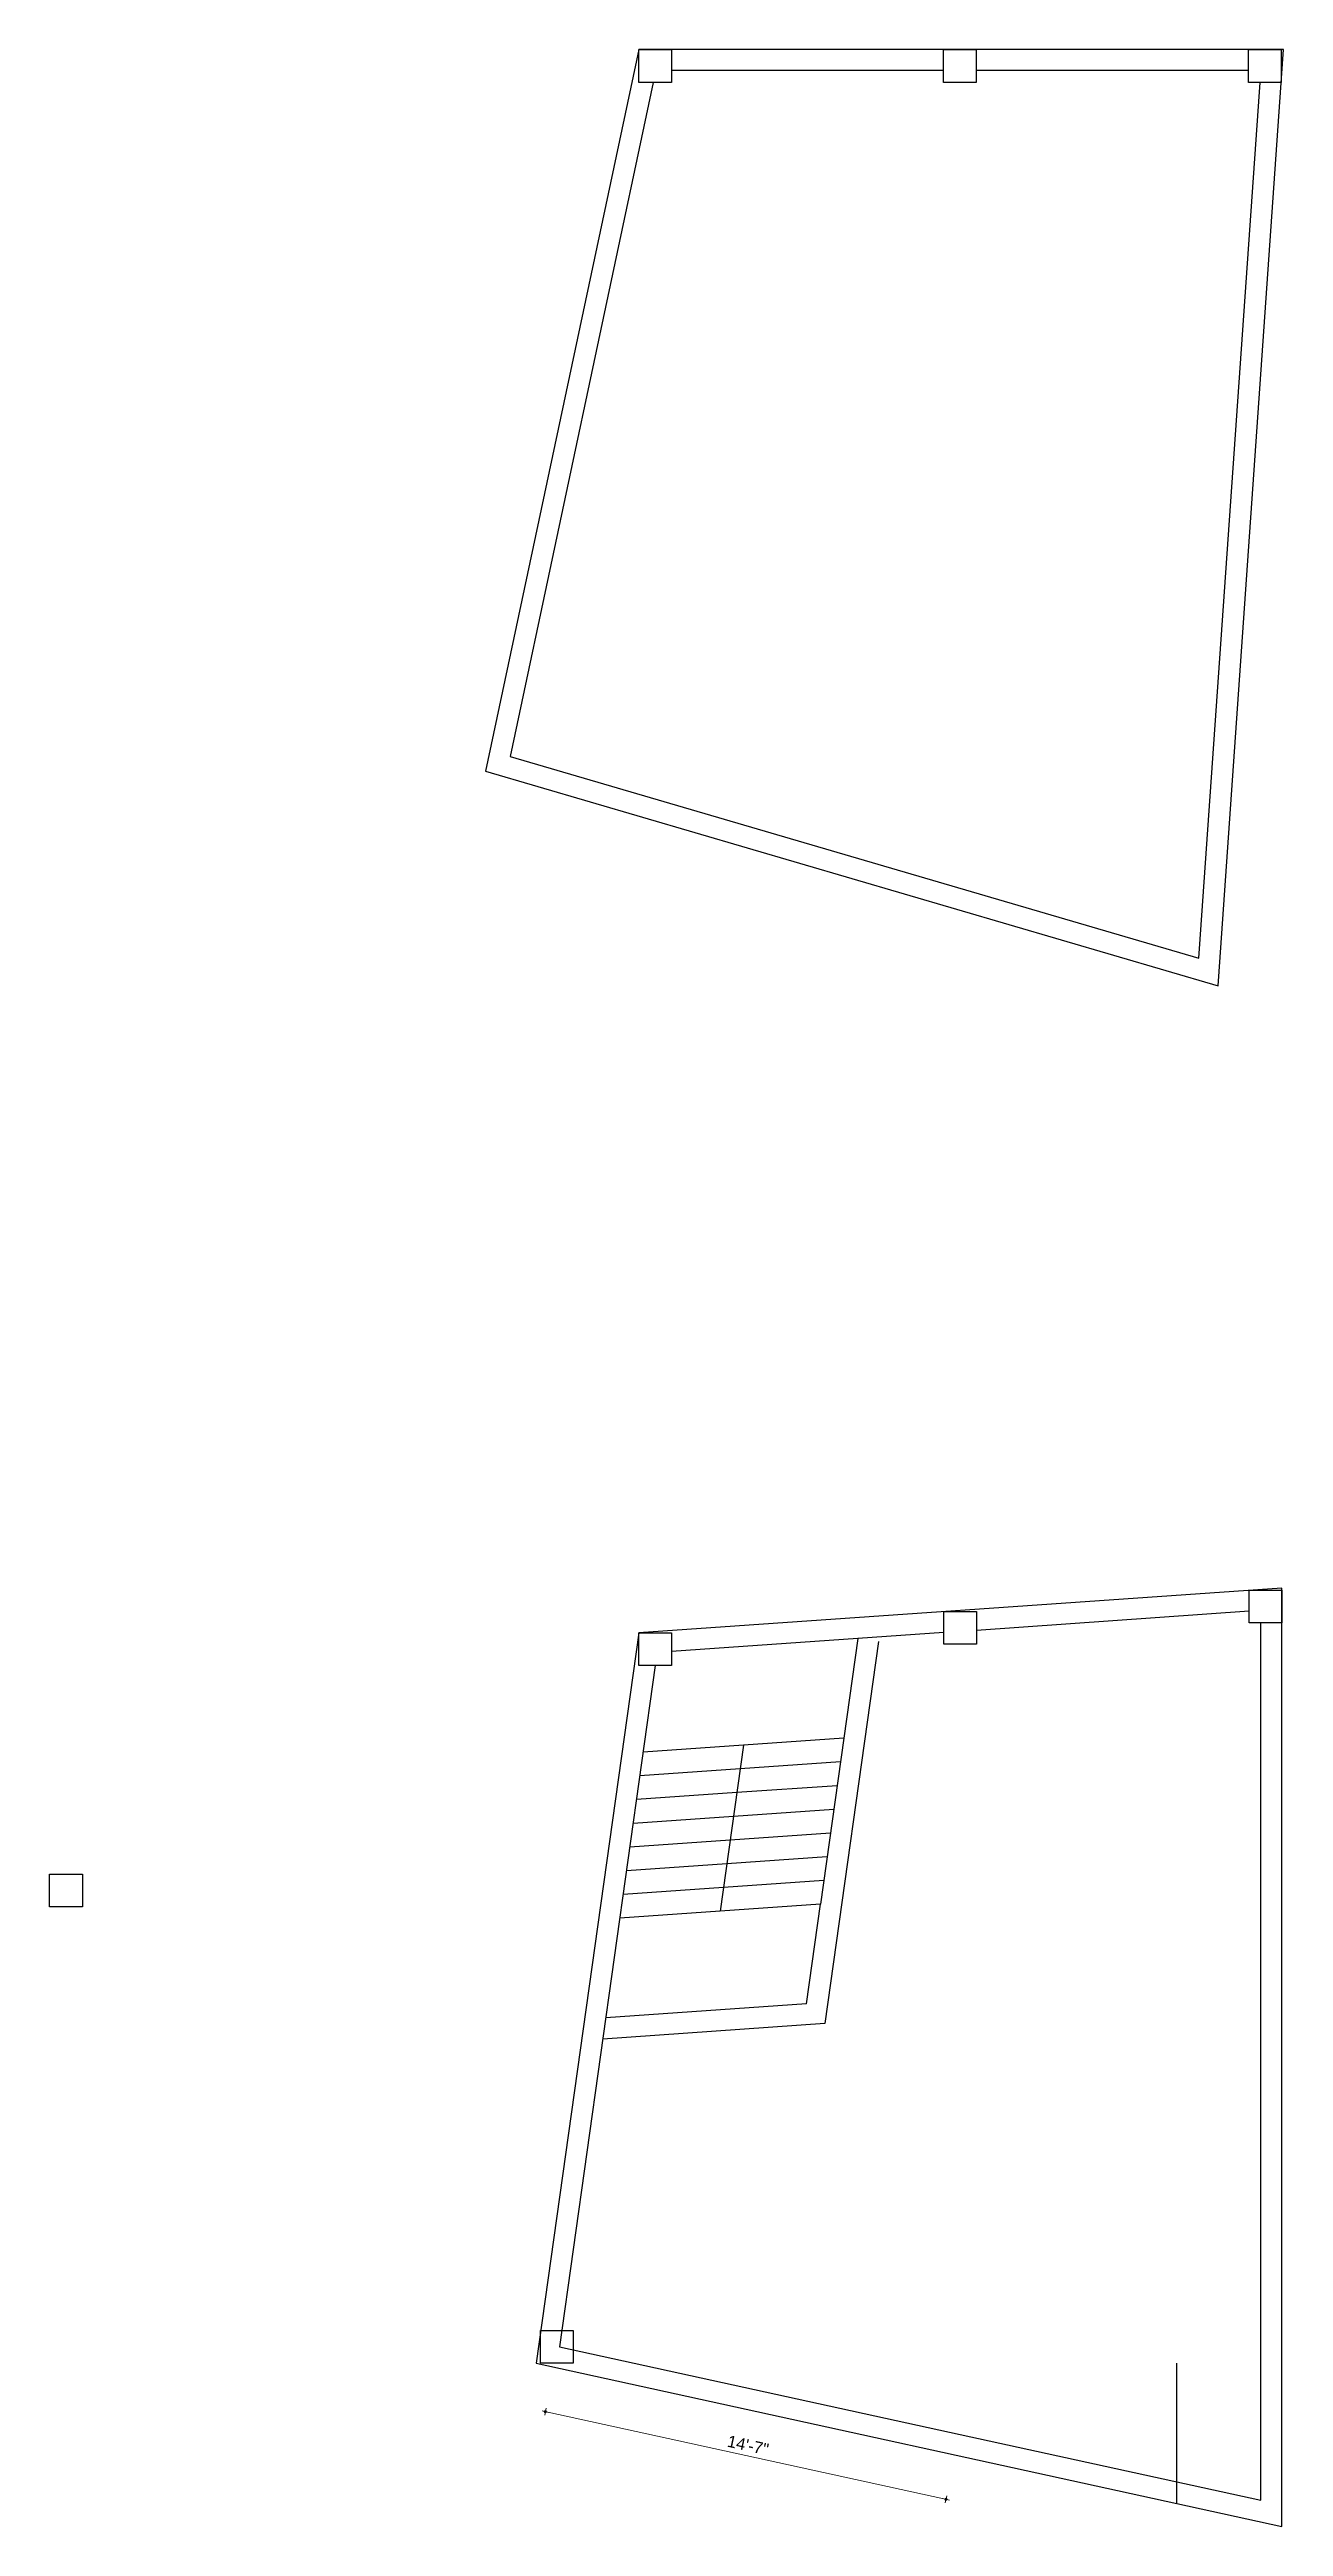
# Model space of a CAD drawing. Header units: inches. Extents: x -4763 to 5635, y -17312 to -9454.
# Drawn here: x 1985 to 2512, y -17312 to -16254 of the extents above; entities that cross this region are included whole.
import ezdxf

# ---------------------------------------------------------------- set-up
doc = ezdxf.new("R2010")
doc.units = ezdxf.units.IN
doc.header["$LTSCALE"] = 0.5
doc.header["$MEASUREMENT"] = 0
doc.header["$PDMODE"] = 66
doc.layers.add('hatch', color=9, linetype='Continuous', lineweight=0)
doc.layers.add('Toilet', color=7, linetype='Continuous', lineweight=25)
doc.styles.get("Standard").update_dxf_attribs({"font": 'arial.ttf'})
doc.dimstyles.new('S8', dxfattribs={"dimtxt": 5, "dimasz": 1, "dimexe": 6, "dimexo": 18, "dimgap": 1.9375, "dimtad": 1, "dimdec": 0, "dimzin": 3, "dimdsep": 46, "dimlunit": 4, "dimtxsty": 'Standard', "dimblk": 'dot 2', "dimcen": 12, "dimse1": 1, "dimse2": 1, "dimclrd": 1, "dimclre": 1, "dimclrt": 256, "dimadec": 0, "dimazin": 0, "dimtfac": 0.75, "dimtdec": 0, "dimtix": 1, "dimtmove": 1, "dimatfit": 3, "dimldrblk": 'DOT', "dimfxl": 1, "dimtolj": 1, "dimtzin": 0, "dimlwd": 9, "dimlwe": 9, "dimarcsym": 0})

msp = doc.modelspace()

# ---------------------------------------------------------------- blocks, each defined once
blk = doc.blocks.new('dot1')
at = {"layer": 'hatch'}
h = blk.add_hatch(color=256, dxfattribs=at)
edge = h.paths.add_edge_path()
edge.add_arc((0, 0), 1, 0, 360)
for p, q in [((3, 0), (-3, 0)), ((0, 3), (0, -3))]:
    blk.add_line(p, q, dxfattribs=at)
blk.add_circle((0, 0), 1, dxfattribs=at)
blk = doc.blocks.new('dot 2')
at = {"layer": 'hatch', "xscale": 0.5, "yscale": 0.5, "zscale": 0.5}
blk.add_blockref('dot1', (0, 0), dxfattribs=at)
blk = doc.blocks.new('*D252')
at = {"layer": 'Defpoints', "color": 0, "transparency": 16777216}
for p in [(2202.5, -17235.3), (2196.5, -17263), (2373.6, -17272.7)]:
    blk.add_point(p, dxfattribs=at)
at = {"layer": 'Toilet', "color": 1, "lineweight": 9, "transparency": 16777216}
blk.add_line((2366.6, -17300.2), (2197.5, -17263.2), dxfattribs=at)
for p, rotation in [((2196.5, -17263), 167.6507066654709), ((2367.5, -17300.4), 347.6507066654709)]:
    blk.add_blockref('dot 2', p, dxfattribs=dict(at, rotation=rotation))
at = {"layer": 'Toilet', "transparency": 16777216, "insert": (2283, -17277.3), "char_height": 5, "attachment_point": 5, "rotation": 347.6507}
blk.add_mtext('\\A1;14\'-7"', dxfattribs=at)
blk = doc.blocks.new('_Dot')
at = {"color": 0, "linetype": 'ByBlock', "lineweight": -2}
blk.add_line((-0.5, 0), (-1, 0), dxfattribs=at)
at = {"color": 0, "linetype": 'ByBlock', "const_width": 0.5}
blk.add_lwpolyline([(-0.25, 0, 1), (0.25, 0, 1)], format="xyb", close=True, dxfattribs=at)

# ---------------------------------------------------------------- dimensions: what is measured, and where the dimension line sits
at = {"layer": 'Toilet'}
dim = msp.add_aligned_dim(p1=(2373.6, -17272.7), p2=(2202.5, -17235.3), distance=28.4, dimstyle='S8', override={"dimfxl": 2, "dimfxlon": 1, "dimarcsym": 1}, dxfattribs=at)
dim.commit()
dim.dimension.update_dxf_attribs({"geometry": '*D252', "text_midpoint": (2283, -17277.3)})

# ---------------------------------------------------------------- linework, layer by layer
at = {"layer": 'Toilet'}
for p, q in [((2366.4, -16263.4), (2250.3, -16263.4)), ((2496.6, -16263.4), (2380.4, -16263.4)), ((2242.5, -16268.4), (2181.4, -16556.2)), ((2475.5, -16642.4), (2501.6, -16268.4)), ((2181.4, -16556.2), (2475.5, -16642.4)), ((2501.9, -17300.8), (2501.9, -16926.2)), ((2338.7, -16934.1), (2315.8, -17097.3)), ((2329.8, -16932.9), (2323.9, -16975.4)), ((2243.4, -16944.4), (2202.5, -17235.3)), ((2281, -16978.4), (2238.2, -16981.4)), ((2281, -16978.4), (2271.1, -17049.3)), ((2323.9, -16975.4), (2281, -16978.4)), ((2323.9, -16975.4), (2313.9, -17046.3)), ((2279.6, -16988.5), (2236.8, -16991.5)), ((2322.4, -16985.5), (2279.6, -16988.5)), ((2278.2, -16998.6), (2235.3, -17001.6)), ((2319.6, -17005.8), (2276.8, -17008.8)), ((2321, -16995.7), (2278.2, -16998.6)), ((2276.8, -17008.8), (2233.9, -17011.8)), ((2318.2, -17015.9), (2275.3, -17018.9)), ((2275.3, -17018.9), (2232.5, -17021.9)), ((2316.7, -17026), (2273.9, -17029)), ((2273.9, -17029), (2231.1, -17032)), ((2315.3, -17036.2), (2272.5, -17039.1)), ((2272.5, -17039.1), (2229.7, -17042.1)), ((2313.9, -17046.3), (2271.1, -17049.3)), ((2307.9, -17088.8), (2313.9, -17046.3)), ((2271.1, -17049.3), (2228.2, -17052.2)), ((2307.9, -17088.8), (2265.1, -17091.8)), ((2315.8, -17097.3), (2221, -17103.9)), ((2265.1, -17091.8), (2222.3, -17094.8)), ((2202.5, -17235.3), (2373.6, -17272.7)), ((2466, -17302.1), (2466, -17242.3)), ((2373.6, -17272.7), (2501.9, -17300.8))]:
    msp.add_line(p, q, dxfattribs=at)
for points in [[(2511.6, -16254.4), (2236.3, -16254.4), (2170.9, -16562.5), (2483.7, -16654.2)], [(2236.3, -16254.4), (2250.3, -16254.4), (2250.3, -16268.4), (2236.3, -16268.4)], [(2366.4, -16254.4), (2380.4, -16254.4), (2380.4, -16268.4), (2366.4, -16268.4)], [(2496.6, -16254.4), (2510.6, -16254.4), (2510.6, -16268.4), (2496.6, -16268.4)], [(2510.9, -16911.3), (2236.3, -16930.4), (2192.5, -17242.3), (2510.9, -17312)], [(2366.6, -16921.3), (2380.6, -16921.3), (2380.6, -16935.3), (2366.6, -16935.3)], [(2496.9, -16912.2), (2510.9, -16912.2), (2510.9, -16926.2), (2496.9, -16926.2)], [(2236.3, -16930.4), (2250.3, -16930.4), (2250.3, -16944.4), (2236.3, -16944.4)], [(1984.8, -17033.4), (1998.8, -17033.4), (1998.8, -17047.4), (1984.8, -17047.4)], [(2194.4, -17228.3), (2208.4, -17228.3), (2208.4, -17242.3), (2194.4, -17242.3)]]:
    msp.add_lwpolyline(points, close=True, dxfattribs=at)
for points in [[(2496.9, -16921.2), (2380.6, -16929.4)], [(2366.6, -16930.3), (2250.3, -16938.4)]]:
    msp.add_lwpolyline(points, dxfattribs=at)

msp.set_redraw_order([(e.dxf.handle, doc.entitydb.next_handle()) for e in msp.query("TEXT MTEXT ATTDEF DIMENSION ARC_DIMENSION")])  # texts and dimensions are drawn at this point

doc.saveas('drawing.dxf')
